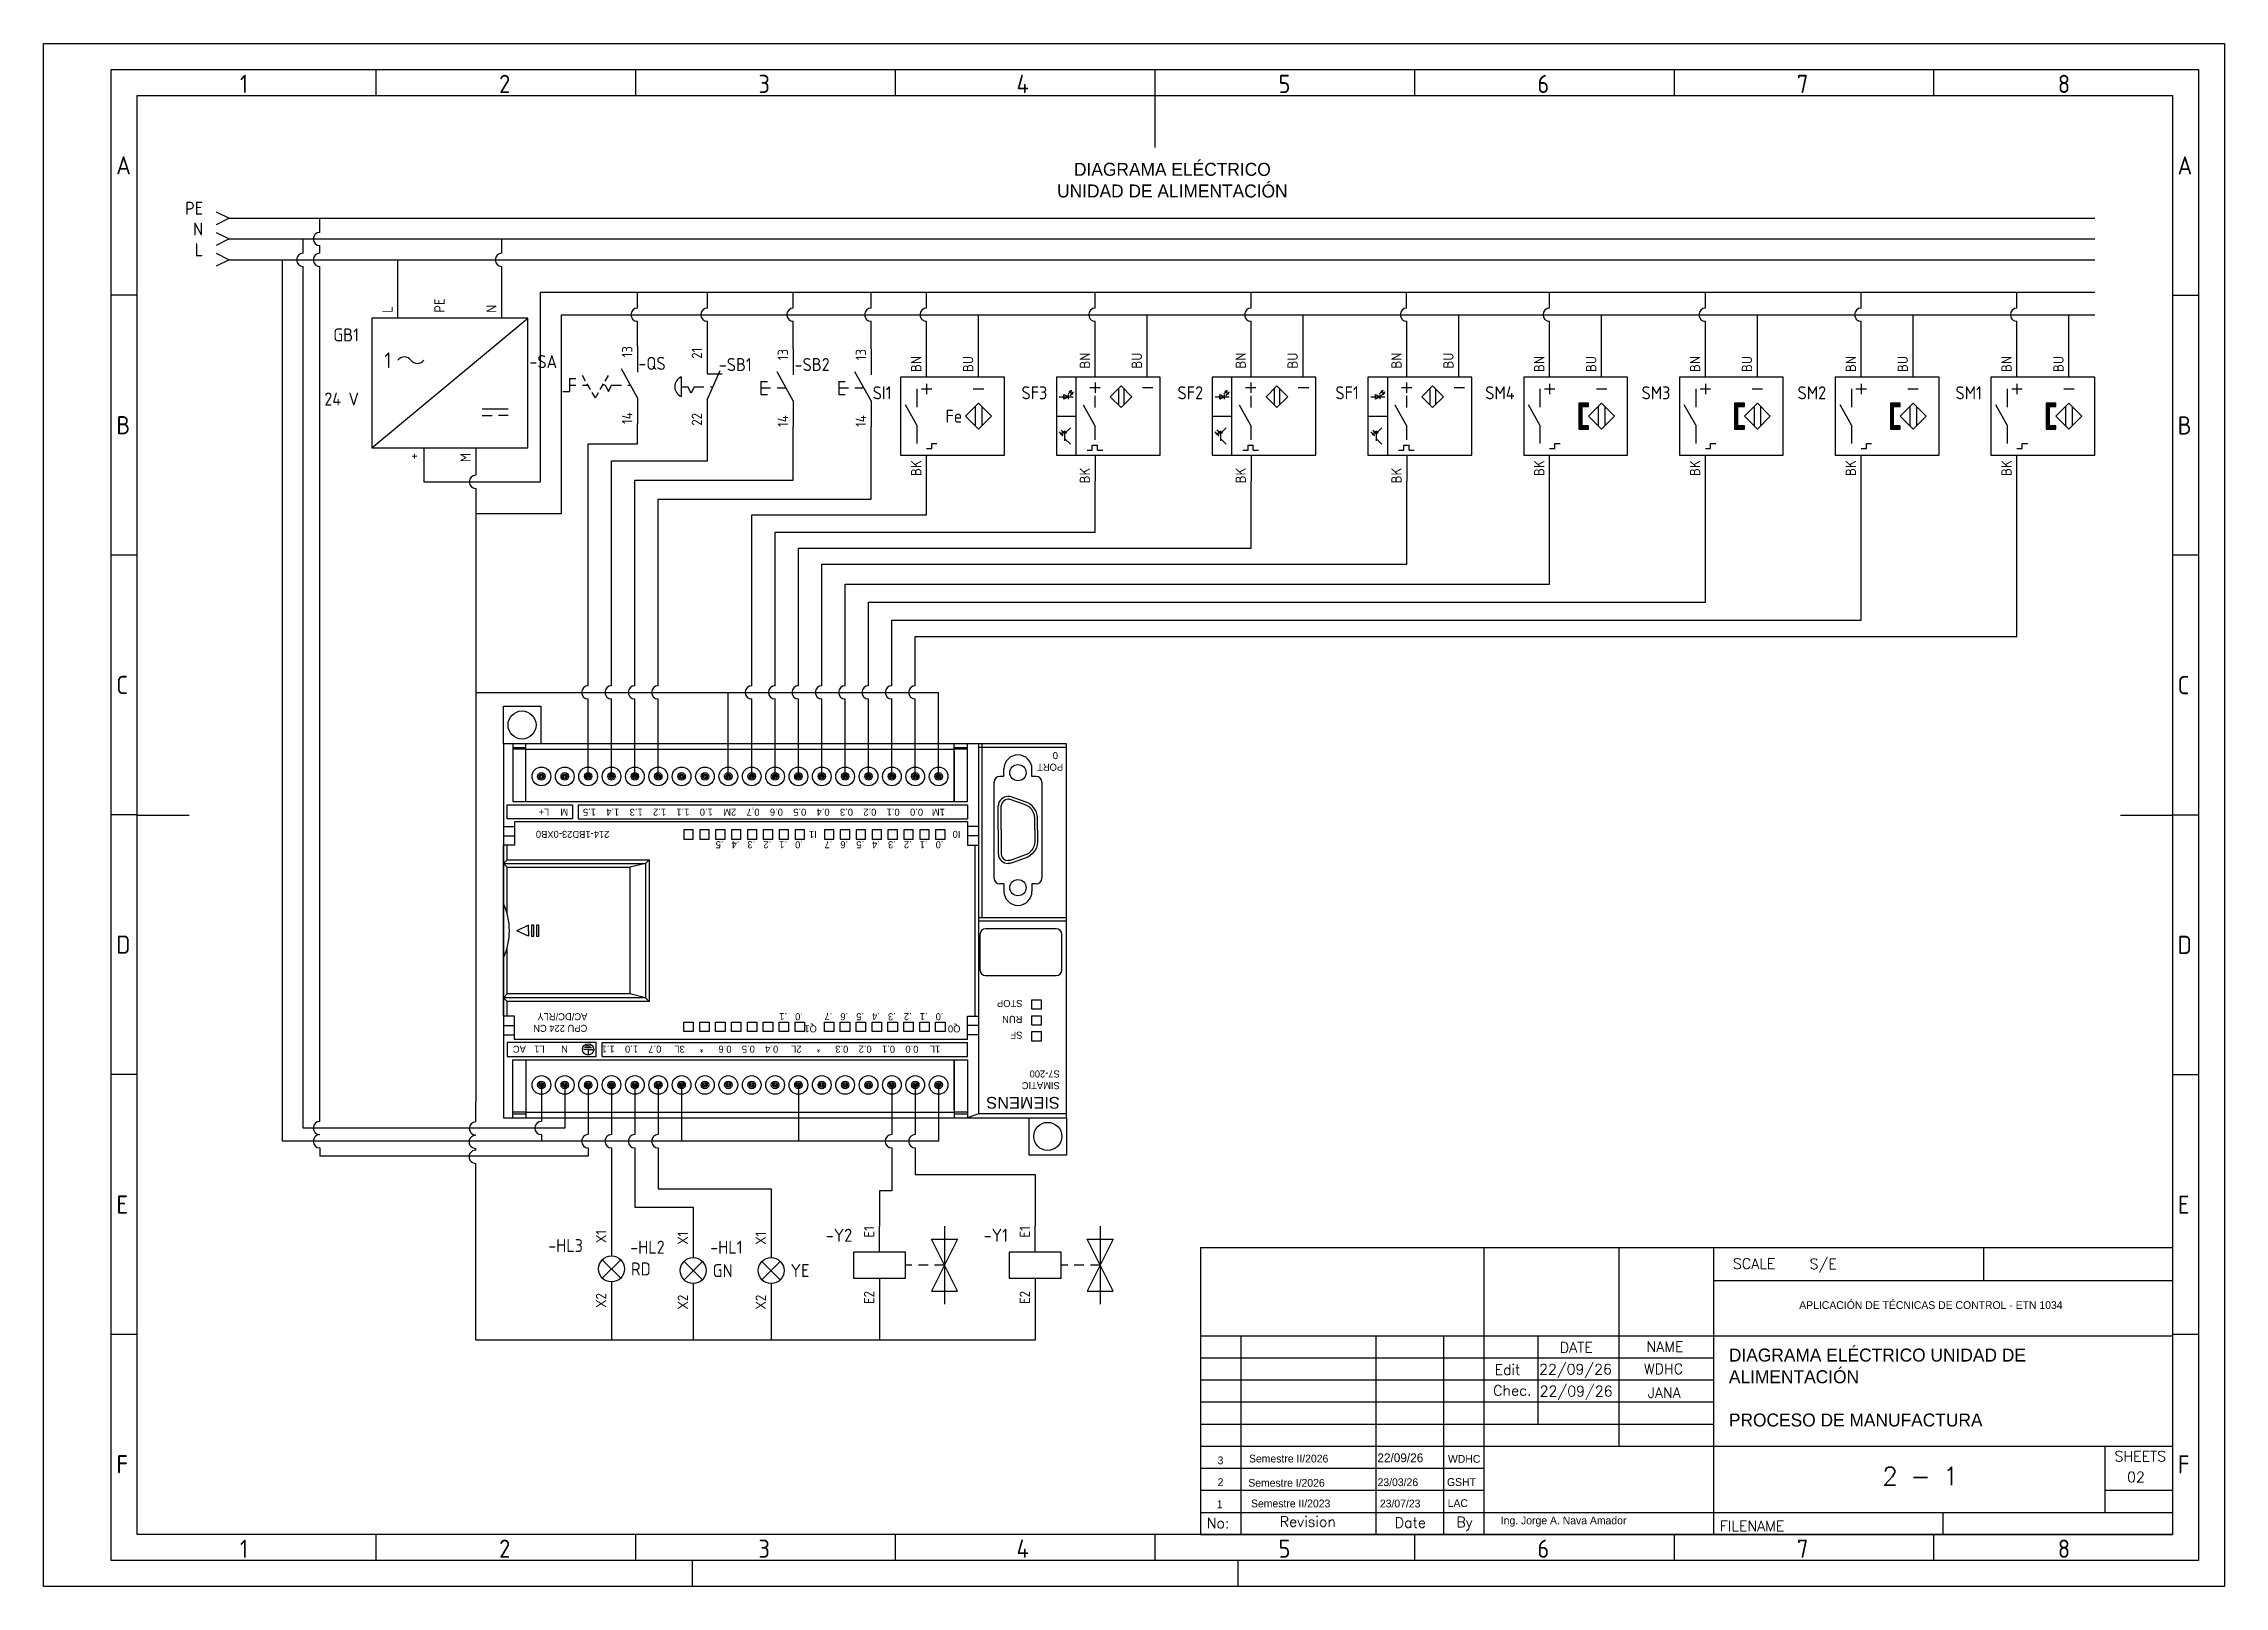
# Model space of a CAD drawing. Extents: x 0 to 420, y 0 to 297.
import ezdxf
from ezdxf.enums import TextEntityAlignment as Align

# ---------------------------------------------------------------- set-up
doc = ezdxf.new("R2010")
doc.units = 0
doc.header["$LTSCALE"] = 10
doc.linetypes.add('DASHED', pattern=[19.05, 12.7, -6.35])
for name, color, linetype in [('025', 1, 'Continuous'), ('035', 5, 'Continuous'), ('07', 7, 'Continuous'), ('DESC', 7, 'Continuous'), ('LAYER_1', 160, 'Continuous'), ('MISC', 4, 'Continuous'), ('RED_2.5mm^2', 1, 'Continuous'), ('SYMS', 7, 'Continuous'), ('TAGS', 4, 'Continuous'), ('TERMS', 3, 'Continuous')]:
    doc.layers.add(name, color=color, linetype=linetype)
doc.styles.add('ISO Proportional', font='isocp.shx')
doc.styles.add('WD', font='romans.shx')
doc.styles.add('WD_IEC', font='ISOCP2.shx', dxfattribs={"width": 0.9, "height": 4})

msp = doc.modelspace()

# ---------------------------------------------------------------- texts
at = {"attachment_point": 1}
for s, width, heights, insert, char_height in [('\\pxqc;DIAGRAMA ELÉCTRICO \\PUNIDAD DE ALIMENTACIÓN', 104.9338, [6.88], (164.92, 274.05), 2.5), ('APLICACIÓN DE TÉCNICAS DE CONTROL - ETN 1034', 64.7096, [0], (338.12, 54.9), 1.5), ('DIAGRAMA ELÉCTRICO UNIDAD DE ALIMENTACIÓN\\P\\PPROCESO DE MANUFACTURA', 73.223, [0], (324.57, 45.78), 2.5), ('Semestre II/2026', 23.0957, [0], (232.15, 25.35), 1.5), ('WDHC', 13.0311, [0], (270.47, 25.29), 1.5), ('3', 13.0311, [0], (226.1, 25.01), 1.5), ('2', 13.0311, [0], (226.1, 20.81), 1.5), ('Semestre I/2026', 23.0957, [0], (232.01, 20.68), 1.5), ('23/03/26', 13.0311, [0], (256.91, 20.8), 1.5), ('GSHT', 13.0311, [0], (270.28, 20.83), 1.5), ('LAC', 13.0311, [0], (270.41, 16.78), 1.5), ('1', 13.0311, [0], (225.96, 16.55), 1.5), ('Semestre II/2023', 23.0957, [0], (232.54, 16.71), 1.5), ('23/07/23', 13.0311, [0], (257.36, 16.7), 1.5), ('Ing. Jorge A. Nava Amador', 38.5954, [0], (280.64, 13.44), 1.5)]:
    msp.add_mtext_dynamic_manual_height_columns(s, width=width, gutter_width=12.5, heights=heights, dxfattribs=dict(at, insert=insert, char_height=char_height))
at = {"color": 242, "linetype": 'DASHED', "true_color": 0xcd2027, "insert": (256.87, 25.6), "char_height": 1.7, "attachment_point": 1}
msp.add_mtext_dynamic_manual_height_columns('{\\C256;22/09/26}', width=14.607, gutter_width=12.5, heights=[0], dxfattribs=at)
at = {"layer": 'SYMS', "char_height": 1.35, "rotation": 180}
for s, width, heights, insert, attachment_point in [('PORT\\P  0', 4.6622, [0], (196.36, 157.01), 1), ('L+', 0.9, [0], (97.38, 148.36), 1), ('M', 1.8, [0], (101.01, 148.36), 1), ('1.5', 0.9, [0], (106.38, 148.36), 1), ('1.4', 0.9, [0], (110.88, 148.36), 1), ('1.3', 0.9, [0], (115.38, 148.36), 1), ('1.2', 0.9, [0], (119.88, 148.36), 1), ('1.1', 0.9, [0], (124.38, 148.36), 1), ('1.0', 0.9, [0], (128.88, 148.36), 1), ('2M', 0.9, [0], (133.38, 148.36), 1), ('0,7', 0.9, [0], (137.88, 148.36), 1), ('0.6', 0.9, [0], (142.38, 148.36), 1), ('0.5', 0.9, [0], (146.88, 148.36), 1), ('0.4', 0.9, [0], (151.38, 148.36), 1), ('0.3', 0.9, [0], (155.88, 148.36), 1), ('0.2', 0.9, [0], (160.38, 148.36), 1), ('0.1', 0.9, [0], (164.88, 148.36), 1), ('0.0', 0.9, [0], (169.38, 148.36), 1), ('1M', 0.9, [0], (173.58, 148.34), 1), ('214-1BD23-0XB0', 0.9, [0], (108.96, 144.1), 1), ('.5', 1.35, [0], (130.94, 142.1), 1), ('.4', 1.35, [0], (134, 142.1), 1), ('.3', 1.35, [0], (137.06, 142.1), 1), ('.2', 1.35, [0], (140.12, 142.1), 1), ('.1', 1.35, [0], (143.18, 142.1), 1), ('.0', 1.35, [0], (146.24, 142.1), 1), ('I1', 0.9, [0], (148.92, 144.1), 1), ('.7', 1.35, [0], (151.89, 142.1), 1), ('.6', 1.35, [0], (154.95, 142.1), 1), ('.5', 1.35, [0], (158.01, 142.1), 1), ('.4', 1.35, [0], (161.07, 142.1), 1), ('.3', 1.35, [0], (164.13, 142.1), 1), ('.2', 1.35, [0], (167.19, 142.1), 1), ('.1', 1.35, [0], (170.25, 142.1), 1), ('.0', 1.35, [0], (173.31, 142.1), 1), ('I0', 0.9, [0], (176.57, 144.1), 1), ('CPU 224 CN\\PAC/DC/RLY', 17, [5.85], (104.72, 110.37), 7), ('.1', 1.35, [0], (143.18, 110.36), 7), ('.0', 1.35, [0], (146.24, 110.36), 7), ('.7', 1.35, [0], (151.89, 110.36), 7), ('.6', 1.35, [0], (154.95, 110.36), 7), ('.5', 1.35, [0], (158.01, 110.36), 7), ('.4', 1.35, [0], (161.07, 110.36), 7), ('.3', 1.35, [0], (164.13, 110.36), 7), ('.2', 1.35, [0], (167.19, 110.36), 7), ('.1', 1.35, [0], (170.25, 110.36), 7), ('.0', 1.35, [0], (173.31, 110.36), 7), ('STOP', 1.35, [0], (188.52, 112.91), 7), ('RUN', 1.35, [0], (188.52, 109.85), 7), ('Q1', 0.9, [0], (148.92, 108.37), 7), ('Q0', 0.9, [0], (176.57, 108.37), 7), ('SF', 1.35, [0], (188.52, 106.79), 7), ('AC', 0.9, [0], (92.88, 104.11), 7), ('L1', 1.8, [0], (96.51, 104.11), 7), ('N', 0.9, [0], (100.98, 104.11), 7), ('1.1', 0.9, [0], (109.98, 104.11), 7), ('1.0', 0.9, [0], (114.48, 104.11), 7), ('0.7', 0.9, [0], (118.98, 104.11), 7), ('3L', 0.9, [0], (123.48, 104.11), 7), ('*', 0.9, [0], (127.08, 104.11), 7), ('0.6', 0.9, [0], (132.48, 104.11), 7), ('0.5', 0.9, [0], (136.98, 104.11), 7), ('0.4', 0.9, [0], (141.48, 104.11), 7), ('2L', 0.9, [0], (145.98, 104.11), 7), ('*', 0.9, [0], (149.58, 104.11), 7), ('0.3', 0.9, [0], (154.98, 104.11), 7), ('0.2', 0.9, [0], (159.48, 104.11), 7), ('0.1', 0.9, [0], (163.98, 104.11), 7), ('0.0', 0.9, [0], (168.48, 104.11), 7), ('1L', 0.9, [0], (172.68, 104.12), 7), ('{\\fArial|b0|i0|c0|p34;\\H1.66667x;SIEMENS}\\PSIMATIC\\PS7-200', 0.9, [0], (195.71, 99.34), 7)]:
    msp.add_mtext_dynamic_manual_height_columns(s, width=width, gutter_width=112.5, heights=heights, dxfattribs=dict(at, insert=insert, attachment_point=attachment_point))

# ---------------------------------------------------------------- blocks, each defined once
blk = doc.blocks.new('IEC_border_a3')
at = {"layer": '035'}
for p, q in [((64, 292), (64, 287)), ((114, 292), (114, 287)), ((164, 292), (164, 287)), ((214, 292), (214, 287)), ((264, 292), (264, 287)), ((314, 292), (314, 287)), ((364, 292), (364, 287)), ((17.97, 248.58), (12.98, 248.58)), ((414.97, 248.54), (409.98, 248.54)), ((17.98, 198.54), (13, 198.54)), ((414.98, 198.5), (410, 198.5)), ((17.98, 148.54), (13, 148.54)), ((414.98, 148.5), (410, 148.5)), ((17.98, 98.54), (13, 98.54)), ((414.98, 98.5), (410, 98.5)), ((18, 48.5), (13.02, 48.5)), ((415, 48.46), (410.02, 48.46)), ((64, 10), (64, 5)), ((114, 10), (114, 5)), ((164, 10), (164, 5)), ((214, 10), (214, 5)), ((264, 10), (264, 5)), ((314, 10), (314, 5)), ((364, 10), (364, 5)), ((125, 0), (125, 5)), ((230, 5), (230, 0))]:
    blk.add_line(p, q, dxfattribs=at)
for points in [[(0, 297), (420, 297), (420, 0), (0, 0)], [(18, 287), (410, 287), (410, 10), (18, 10)]]:
    blk.add_lwpolyline(points, close=True, dxfattribs=at)
at = {"layer": '07'}
for p, q in [((214, 287), (214, 277)), ((18, 148.5), (28, 148.5)), ((400, 148.5), (410, 148.5))]:
    blk.add_line(p, q, dxfattribs=at)
blk.add_lwpolyline([(13, 292), (415, 292), (415, 5), (13, 5)], close=True, dxfattribs=at)
at = {"layer": '035', "style": 'ISO Proportional'}
for s, p in [('1', (37.81, 287.5)), ('2', (87.73, 287.5)), ('3', (137.68, 287.5)), ('4', (187.38, 287.5)), ('5', (237.84, 287.5)), ('6', (287.69, 287.5)), ('7', (337.67, 287.5)), ('8', (387.92, 287.5)), ('A', (13.98, 271.83)), ('A', (410.98, 271.79)), ('B', (14, 221.79)), ('B', (411, 221.75)), ('C', (14, 171.79)), ('C', (411, 171.75)), ('D', (14, 121.79)), ('D', (411, 121.75)), ('E', (14.02, 71.75)), ('E', (411.02, 71.72)), ('F', (14.02, 21.75)), ('F', (411.02, 21.72)), ('1', (37.81, 5.5)), ('2', (87.73, 5.5)), ('3', (137.68, 5.5)), ('4', (187.38, 5.5)), ('5', (237.84, 5.5)), ('6', (287.69, 5.5)), ('7', (337.67, 5.5)), ('8', (387.92, 5.5))]:
    blk.add_text(s, height=3.5, dxfattribs=at).set_placement(p)
blk = doc.blocks.new('IEC_tblock_a3')
at = {"layer": '035'}
for p, q in [((-106.6, 55.25), (-106.6, 17)), ((-36.4, 55.25), (-36.4, 48.88)), ((-88.4, 48.88), (0, 48.88)), ((-179.4, 38.25), (-179.4, 0)), ((-153.4, 38.25), (-153.4, 0)), ((-140.4, 38.25), (-140.4, 0)), ((-122.2, 38.25), (-122.2, 21.25)), ((-187.2, 34), (-88.4, 34)), ((-187.2, 29.75), (-88.4, 29.75)), ((-187.2, 25.5), (-88.4, 25.5)), ((-187.2, 21.25), (-88.4, 21.25)), ((-187.2, 17), (-132.6, 17)), ((-187.2, 12.75), (-132.6, 12.75)), ((-187.2, 8.5), (-132.6, 8.5)), ((-13, 8.5), (0, 8.5)), ((-187.2, 4.25), (0, 4.25)), ((-44.2, 4.25), (-44.2, 0))]:
    blk.add_line(p, q, dxfattribs=at)
at = {"layer": '07'}
for p, q in [((-187.2, 55.25), (-187.2, 0)), ((-187.2, 55.25), (0, 55.25)), ((-132.6, 55.25), (-132.6, 0)), ((-88.4, 55.25), (-88.4, 0)), ((0, 55.25), (0, 0)), ((-187.2, 38.25), (0, 38.25)), ((-132.6, 17), (0, 17)), ((-13, 17), (-13, 4.25)), ((-187.2, 0), (0, 0))]:
    blk.add_line(p, q, dxfattribs=at)
at = {"style": 'WD'}
for tag, p in [('SCALE', (-69.88, 51.07)), ('SH', (-8.74, 10.06)), ('FILENAME', (-68.15, 0.8))]:
    blk.add_attdef(tag, p, '', height=2, dxfattribs=at)
for tag, height, p in [('PROJDESC', 5, (-45.9, 29.2)), ('EDDATE', 2, (-114.97, 30.8)), ('EDBY', 2, (-98.02, 30.86)), ('CKDATE', 2, (-114.85, 26.58)), ('CKBY', 2, (-97.88, 26.3)), ('DWGDESC', 5, (-44.85, 19.72)), ('DWGNO', 3.5, (-48.54, 9.46))]:
    blk.add_attdef(tag, text='', height=height, dxfattribs=at).set_placement(p, align=Align.CENTER)
at = {"style": 'WD', "flags": 1}
blk.add_attdef('WD_TB', (-120.95, 11.91), '', height=2, dxfattribs=at)
at = {"layer": '025', "style": 'WD'}
for s, p in [('SCALE', (-80.57, 51.13)), ('NAME', (-97.74, 35.14)), ('No:', (-183.81, 1.19)), ('Revision', (-166.53, 1.47)), ('Date', (-146.79, 1.28)), ('By', (-136.33, 1.37))]:
    blk.add_text(s, height=2, dxfattribs=at).set_placement(p, align=Align.CENTER)
for s, p in [('DATE', (-118, 35)), ('Edit', (-130.55, 30.72)), ('Chec.', (-130.82, 26.72)), ('SHEETS', (-11.17, 14.05)), ('FILENAME', (-87.18, 0.61))]:
    blk.add_text(s, height=2, dxfattribs=at).set_placement(p)
blk = doc.blocks.new('HA1X3Y')
blk.add_lwpolyline([(-2.5, 1.25), (0, 0), (-2.5, -1.25)])
at = {"style": 'WD_IEC'}
blk.add_attdef('DESC1', text='', height=2.5, dxfattribs=at).set_placement((-5, 0.675), align=Align.RIGHT)
at = {"style": 'WD_IEC', "flags": 1}
blk.add_attdef('X1TERM01', (0, 0), '', height=0.32, dxfattribs=at)
at = {"style": 'WD_IEC'}
blk.add_attdef('DESC2', text='', height=2.5, dxfattribs=at).set_placement((-5, -0.675), align=Align.TOP_RIGHT)
blk = doc.blocks.new('VPW1_1PH')
for p, q in [((-5, -25), (25, 0)), ((16.25, -17.5), (21.25, -17.5)), ((16.25, -18.75), (18.125, -18.75)), ((21.25, -18.75), (19.375, -18.75))]:
    blk.add_line(p, q)
blk.add_lwpolyline([(-5, 0), (-5, -25), (25, -25), (25, 0)], close=True)
for centre, start, end in [((1.25, -9.0625), 36.869898, 143.130102), ((3.75, -7.1875), 216.869898, 323.130102)]:
    blk.add_arc(centre, 1.5625, start, end)
at = {"style": 'WD_IEC'}
blk.add_text('1', height=3, dxfattribs=at).set_placement((-1.25, -8.125), align=Align.MIDDLE_RIGHT)
for tag, p in [('TERM01', (-1, 1)), ('TERM02', (9, 1)), ('TERM03', (19, 1))]:
    blk.add_attdef(tag, p, '', height=2, rotation=90, dxfattribs=at)
for tag, p in [('INST', (-7.5, 2.5)), ('LOC', (-7.5, -1)), ('TAG1', (-7.5, -4.5)), ('RATING1', (-7.5, -9)), ('XREF', (-7.5, -13)), ('DESC1', (-7.5, -16.85)), ('DESC2', (-7.5, -20.35)), ('DESC3', (-7.5, -23.85))]:
    blk.add_attdef(tag, text='', height=2.5, dxfattribs=at).set_placement(p, align=Align.RIGHT)
at = {"style": 'WD_IEC', "flags": 1}
for tag, p, height in [('X2TERM01', (0, 0), 0.32), ('X2TERM02', (10, 0), 0.32), ('X2TERM03', (20, 0), 0.32), ('MFG', (27.75, -1), 1.5), ('CAT', (27.75, -3.5), 1.5), ('ASSYCODE', (26, -21.5), 1), ('X8TERM04', (5, -25), 0.32), ('X8TERM05', (15, -25), 0.32), ('FAMILY', (26, -23), 1), ('CATDESC', (26, -24.5), 1)]:
    blk.add_attdef(tag, p, '', height=height, dxfattribs=at)
at = {"style": 'WD_IEC'}
for tag, p in [('TERM04', (4, -26)), ('TERM05', (14, -26))]:
    blk.add_attdef(tag, text='', height=2, rotation=90, dxfattribs=at).set_placement(p, align=Align.RIGHT)
blk = doc.blocks.new('WDDOT')
for radius in [0.72, 0.449, 0.223]:
    blk.add_circle((0, 0), radius)
blk = doc.blocks.new('VPB11')
for p, q in [((0, 7.5), (0, 2.5)), ((-6.25, 1.25), (-6.25, -1.25)), ((-6.25, 1.25), (-5, 1.25)), ((-6.25, 0), (-4.375, 0)), ((0, -2.5), (-3.125, 3.125)), ((-3.125, 0), (-1.389, 0)), ((-6.25, -1.25), (-5, -1.25)), ((0, -2.5), (0, -7.5))]:
    blk.add_line(p, q)
at = {"style": 'WD_IEC'}
for tag, p in [('INST', (-8, 10.25)), ('LOC', (-8, 6.75)), ('TAG1', (-8, 3.25)), ('DESC1', (-8, -10.35)), ('DESC2', (-8, -13.85)), ('DESC3', (-8, -17.35))]:
    blk.add_attdef(tag, text='', height=2.5, dxfattribs=at).set_placement(p, align=Align.RIGHT)
blk.add_attdef('TERM01', text='', height=2, rotation=90, dxfattribs=at).set_placement((-1, 7.5), align=Align.RIGHT)
at = {"style": 'WD_IEC', "flags": 1}
for tag, p, height in [('X2TERM01', (0, 7.5), 0.32), ('CONTACT', (0.5, 4.5), 1), ('COMMON', (1.75, 3.25), 1), ('X1LINK', (0, 0), 0.32), ('ASSYCODE', (1, -4), 1), ('X8TERM02', (0, -7.5), 0.32), ('FAMILY', (1, -5.5), 1), ('CATDESC', (1, -7), 1)]:
    blk.add_attdef(tag, p, '', height=height, dxfattribs=at)
at = {"style": 'WD_IEC', "flags": 9}
for tag, p in [('MFG', (-8.5, -0.25)), ('CAT', (-8.5, -2.75))]:
    blk.add_attdef(tag, text='', height=1.5, dxfattribs=at).set_placement(p, align=Align.RIGHT)
at = {"style": 'WD_IEC'}
blk.add_attdef('TERM02', (-1, -7.5), '', height=2, rotation=90, dxfattribs=at)
at = {"lineweight": 15, "style": 'WD_IEC'}
blk.add_attdef('XREF', text='', height=2.5, dxfattribs=at).set_placement((-8, -6.35), align=Align.RIGHT)
blk = doc.blocks.new('VPX11IN3')
for p, q in [((-1.875, 5.25), (-1.875, 1.75)), ((-1, 5.25), (1, 5.25)), ((0, 6.25), (0, 4.25)), ((9, 5.25), (11, 5.25)), ((-1.875, -1.75), (-4.0625, 2.1875)), ((9.375, 1.875), (9.375, -1.875)), ((10.625, 1.875), (10.625, -1.875)), ((-1.875, -1.75), (-1.875, -5.25)), ((0, -6.25), (1, -6.25)), ((1, -6.25), (1, -5.25)), ((1, -5.25), (2, -5.25))]:
    blk.add_line(p, q)
for points in [[(-5, -7.5), (15, -7.5), (15, 7.5), (-5, 7.5)], [(10, 2.5), (12.5, 0), (10, -2.5), (7.5, 0)]]:
    blk.add_lwpolyline(points, close=True)
at = {"style": 'WD_IEC'}
blk.add_text('Fe', height=2.5, dxfattribs=at).set_placement((6.875, 0), align=Align.MIDDLE_RIGHT)
for tag, p in [('INST', (-6.75, 10.25)), ('LOC', (-6.75, 6.75)), ('TAG1', (-6.75, 3.25)), ('DESC1', (-6.75, -5.2)), ('DESC2', (-6.75, -8.7)), ('DESC3', (-6.75, -12.2)), ('WDTAGALT', (-6.25, -15.125))]:
    blk.add_attdef(tag, text='', height=2.5, dxfattribs=at).set_placement(p, align=Align.RIGHT)
for tag, p in [('TERM02', (-1, 8.5)), ('TERM03', (9, 8.5))]:
    blk.add_attdef(tag, p, '', height=2, rotation=90, dxfattribs=at)
at = {"style": 'WD_IEC', "flags": 1}
for tag, p, height in [('X2TERM02', (0, 7.5), 0.32), ('X2TERM03', (10, 7.5), 0.32), ('MFG', (17.75, 6.5), 1.5), ('CAT', (17.75, 4), 1.5), ('ASSYCODE', (16, -4), 1), ('X8TERM01', (0, -7.5), 0.32), ('FAMILY', (16, -5.5), 1), ('CATDESC', (16, -7), 1)]:
    blk.add_attdef(tag, p, '', height=height, dxfattribs=at)
at = {"lineweight": 15, "style": 'WD_IEC'}
blk.add_attdef('XREF', text='', height=2.5, dxfattribs=at).set_placement((-6.75, -1.35), align=Align.RIGHT)
at = {"style": 'WD_IEC'}
blk.add_attdef('TERM01', text='', height=2, rotation=90, dxfattribs=at).set_placement((-1, -8.5), align=Align.RIGHT)
blk = doc.blocks.new('VPE11B24')
for p, q in [((0, 7.5), (0, 12.5)), ((10, 7.5), (10, 12.5)), ((2.5, 7.5), (-7.5, 7.5)), ((-7.5, 7.5), (-7.5, -7.5)), ((-4.92, 4.61), (-5.25, 4.27)), ((-4.58, 4.94), (-5.03, 4.72)), ((-5.03, 4.72), (-4.81, 4.5)), ((-4.58, 4.27), (-4.92, 3.94)), ((-4.81, 4.5), (-4.58, 4.94)), ((-4.25, 4.61), (-4.69, 4.38)), ((-4.69, 4.38), (-4.47, 4.16)), ((-4.47, 4.16), (-4.25, 4.61)), ((-3.75, 7.5), (-3.75, -7.5)), ((-1.06, 5.49), (0.94, 5.49)), ((-0.06, 6.49), (-0.06, 4.49)), ((12.5, 7.5), (2.5, 7.5)), ((4.45, 5.31), (4.45, 2.18)), ((5.49, 5.31), (5.49, 2.18)), ((9.09, 5.49), (11.09, 5.49)), ((12.5, -7.5), (12.5, 7.5)), ((-6.94, 3.72), (-4.24, 3.72)), ((-6.04, 4.17), (-5.14, 3.72)), ((-6.04, 3.26), (-6.04, 4.17)), ((-5.14, 3.72), (-6.04, 3.26)), ((-5.14, 3.26), (-5.14, 4.17)), ((-0.07, -1.81), (-2.26, 2.13)), ((-0.07, 3.92), (-0.07, 1.69)), ((-7.5, 0), (-3.75, 0)), ((-6.57, -3.37), (-6.91, -3.03)), ((-6.46, -3.26), (-6.69, -3.48)), ((-6.69, -3.48), (-6.24, -3.7)), ((-6.24, -3.03), (-6.57, -2.7)), ((-6.24, -3.7), (-6.46, -3.26)), ((-6.13, -2.92), (-6.35, -3.14)), ((-6.35, -3.14), (-5.9, -3.37)), ((-5.9, -3.37), (-6.13, -2.92)), ((-5.91, -3.36), (-4.81, -2.27)), ((-5.91, -2.8), (-5.91, -4.77)), ((-5.68, -2.92), (-5.91, -3.36)), ((-5.91, -3.36), (-5.46, -3.14)), ((-0.07, -1.81), (-0.07, -4.53)), ((-7.5, -7.5), (12.5, -7.5)), ((-5.91, -4.29), (-4.81, -5.38)), ((-1.58, -6.56), (-0.58, -6.56)), ((-0.58, -6.56), (-0.58, -5.56)), ((-0.58, -5.56), (0.42, -5.56)), ((0, -7.5), (0, -12.5)), ((0.42, -6.56), (0.42, -5.56)), ((0.42, -6.56), (1.42, -6.56))]:
    blk.add_line(p, q)
blk.add_lwpolyline([(4.97, 5.83), (7.06, 3.74), (4.97, 1.65), (2.88, 3.74)], close=True)
for points in [[(-5.03, 4.72), (-4.81, 4.5), (-4.58, 4.94)], [(-4.69, 4.38), (-4.47, 4.16), (-4.25, 4.61)], [(-6.46, -3.26), (-6.69, -3.48), (-6.24, -3.7)], [(-6.13, -2.92), (-6.35, -3.14), (-5.9, -3.37)], [(-5.46, -3.14), (-5.68, -2.92), (-5.91, -3.36)]]:
    blk.add_solid(points)
at = {"style": 'WD_IEC'}
for tag, p in [('INST', (-9.25, 12)), ('LOC', (-9.25, 8)), ('TAG1', (-9.25, 3.25)), ('XREF', (-9.25, -1.35)), ('DESC1', (-9.25, -5.2)), ('DESC2', (-9.25, -9.2)), ('DESC3', (-9.25, -13.2))]:
    blk.add_attdef(tag, text='', height=2.5, dxfattribs=at).set_placement(p, align=Align.RIGHT)
at = {"style": 'WD_IEC', "flags": 1}
for tag, p, height in [('X2TERM01', (0, 12.5), 0.32), ('X2TERM02', (10, 12.5), 0.32), ('MFG', (13.32, 6.13), 1.5), ('CAT', (13.32, 3.63), 1.5), ('X4LINK', (-7.5, 0), 0.32), ('X1LINK', (12.5, 0), 0.32), ('ASSYCODE', (13.5, -4.57), 1), ('FAMILY', (13.5, -6.07), 1), ('CATDESC', (13.5, -7.57), 1), ('X8TERM03', (0, -12.5), 0.32)]:
    blk.add_attdef(tag, p, '', height=height, dxfattribs=at)
at = {"style": 'WD_IEC'}
for tag, p in [('TERM01', (-1, 12.23)), ('TERM02', (9, 12.23))]:
    blk.add_attdef(tag, text='', height=2, rotation=90, dxfattribs=at).set_placement(p, align=Align.RIGHT)
blk.add_attdef('TERM03', (-1, -12.96), '', height=2, rotation=90, dxfattribs=at)
blk = doc.blocks.new('VPX11M3')
for p, q in [((-1.875, 5.25), (-1.875, 1.75)), ((-1, 5.25), (1, 5.25)), ((0, 6.25), (0, 4.25)), ((9, 5.25), (11, 5.25)), ((-1.875, -1.75), (-4.0625, 2.1875)), ((9.375, 1.875), (9.375, -1.875)), ((10.625, 1.875), (10.625, -1.875)), ((-1.875, -1.75), (-1.875, -5.25)), ((0, -6.25), (1, -6.25)), ((1, -6.25), (1, -5.25)), ((1, -5.25), (2, -5.25))]:
    blk.add_line(p, q)
for points in [[(-5, -7.5), (15, -7.5), (15, 7.5), (-5, 7.5)], [(6.25, 1.875), (7.5, 1.875), (7.5, 2.5), (5.625, 2.5), (5.625, -2.5), (7.5, -2.5), (7.5, -1.875), (6.25, -1.875)], [(10, 2.5), (12.5, 0), (10, -2.5), (7.5, 0)]]:
    blk.add_lwpolyline(points, close=True)
for points in [[(5.625, 2.5), (5.625, 1.875), (7.5, 2.5), (7.5, 1.875)], [(5.625, 1.875), (5.625, -1.875), (6.25, 1.875), (6.25, -1.875)], [(5.625, -1.875), (5.625, -2.5), (7.5, -1.875), (7.5, -2.5)]]:
    blk.add_solid(points)
at = {"style": 'WD_IEC'}
for tag, p in [('INST', (-6.75, 10.25)), ('LOC', (-6.75, 6.75)), ('TAG1', (-6.75, 3.25)), ('DESC1', (-6.75, -5.2)), ('DESC2', (-6.75, -8.7)), ('DESC3', (-6.75, -12.2))]:
    blk.add_attdef(tag, text='', height=2.5, dxfattribs=at).set_placement(p, align=Align.RIGHT)
for tag, p in [('TERM02', (-1, 8.5)), ('TERM03', (9, 8.5))]:
    blk.add_attdef(tag, p, '', height=2, rotation=90, dxfattribs=at)
at = {"style": 'WD_IEC', "flags": 1}
for tag, p, height in [('X2TERM02', (0, 7.5), 0.32), ('X2TERM03', (10, 7.5), 0.32), ('MFG', (17.75, 6.5), 1.5), ('CAT', (17.75, 4), 1.5), ('ASSYCODE', (16, -4), 1), ('X8TERM01', (0, -7.5), 0.32), ('FAMILY', (16, -5.5), 1), ('CATDESC', (16, -7), 1)]:
    blk.add_attdef(tag, p, '', height=height, dxfattribs=at)
at = {"lineweight": 15, "style": 'WD_IEC'}
for tag, p in [('XREF', (-6.75, -1.35)), ('WDTAGALT', (-6.75, -15.125))]:
    blk.add_attdef(tag, text='', height=2.5, dxfattribs=at).set_placement(p, align=Align.RIGHT)
at = {"style": 'WD_IEC'}
blk.add_attdef('TERM01', text='', height=2, rotation=90, dxfattribs=at).set_placement((-1, -8.5), align=Align.RIGHT)
blk = doc.blocks.new('VLT1R')
for p, q in [((0, 7.5), (0, 2.5)), ((-1.77, -1.77), (1.77, 1.77)), ((1.77, -1.77), (-1.77, 1.77)), ((0, -2.5), (0, -7.5))]:
    blk.add_line(p, q)
blk.add_circle((0, 0), 2.5)
at = {"style": 'WD_IEC'}
for tag, p in [('INST', (-5.5, 10.25)), ('LOC', (-5.5, 6.75)), ('TAG1', (-5.5, 3.25)), ('DESC1', (-5.5, -6.35)), ('DESC2', (-5.5, -9.85)), ('DESC3', (-5.5, -13.35))]:
    blk.add_attdef(tag, text='', height=2.5, dxfattribs=at).set_placement(p, align=Align.RIGHT)
blk.add_attdef('TERM01', text='', height=2, rotation=90, dxfattribs=at).set_placement((-1, 7.5), align=Align.RIGHT)
at = {"style": 'WD_IEC', "flags": 1}
for tag, p, height in [('X2TERM01', (0, 7.5), 0.32), ('X4LINK', (-3, 0), 0.32), ('X1LINK', (3, 0), 0.32), ('ASSYCODE', (1, -4), 1), ('X8TERM02', (0, -7.5), 0.32), ('FAMILY', (1, -5.5), 1), ('CATDESC', (1, -7), 1)]:
    blk.add_attdef(tag, p, '', height=height, dxfattribs=at)
at = {"style": 'WD_IEC', "flags": 9}
for tag, p in [('MFG', (-6, -0.25)), ('CAT', (-6, -2.75))]:
    blk.add_attdef(tag, text='', height=1.5, dxfattribs=at).set_placement(p, align=Align.RIGHT)
at = {"style": 'WD_IEC'}
blk.add_attdef('TERM02', (-1, -7.5), '', height=2, rotation=90, dxfattribs=at)
at = {"lineweight": 13, "style": 'WD_IEC'}
blk.add_attdef('COLOR', text='', height=2.5, dxfattribs=at).set_placement((3.75, 0), align=Align.MIDDLE_LEFT)
at = {"lineweight": 15, "style": 'WD_IEC'}
blk.add_attdef('XREF', text='', height=2.5, dxfattribs=at).set_placement((-5.5, -18), align=Align.RIGHT)
blk = doc.blocks.new('VLT1G')
for p, q in [((0, 7.5), (0, 2.5)), ((-1.77, -1.77), (1.77, 1.77)), ((1.77, -1.77), (-1.77, 1.77)), ((0, -2.5), (0, -7.5))]:
    blk.add_line(p, q)
blk.add_circle((0, 0), 2.5)
at = {"style": 'WD_IEC'}
for tag, p in [('INST', (-5.5, 10.25)), ('LOC', (-5.5, 6.75)), ('TAG1', (-5.5, 3.25)), ('DESC1', (-5.5, -6.35)), ('DESC2', (-5.5, -9.85)), ('DESC3', (-5.5, -13.35))]:
    blk.add_attdef(tag, text='', height=2.5, dxfattribs=at).set_placement(p, align=Align.RIGHT)
blk.add_attdef('TERM01', text='', height=2, rotation=90, dxfattribs=at).set_placement((-1, 7.5), align=Align.RIGHT)
at = {"style": 'WD_IEC', "flags": 1}
for tag, p, height in [('X2TERM01', (0, 7.5), 0.32), ('X4LINK', (-3, 0), 0.32), ('X1LINK', (3, 0), 0.32), ('ASSYCODE', (1, -4), 1), ('X8TERM02', (0, -7.5), 0.32), ('FAMILY', (1, -5.5), 1), ('CATDESC', (1, -7), 1)]:
    blk.add_attdef(tag, p, '', height=height, dxfattribs=at)
at = {"style": 'WD_IEC', "flags": 9}
for tag, p in [('MFG', (-6, -0.25)), ('CAT', (-6, -2.75))]:
    blk.add_attdef(tag, text='', height=1.5, dxfattribs=at).set_placement(p, align=Align.RIGHT)
at = {"style": 'WD_IEC'}
blk.add_attdef('TERM02', (-1, -7.5), '', height=2, rotation=90, dxfattribs=at)
at = {"lineweight": 13, "style": 'WD_IEC'}
blk.add_attdef('COLOR', text='', height=2.5, dxfattribs=at).set_placement((3.75, 0), align=Align.MIDDLE_LEFT)
at = {"lineweight": 15, "style": 'WD_IEC'}
for tag, p in [('XREF', (-5.5, -18)), ('WDTAGALT', (-5.5, -21))]:
    blk.add_attdef(tag, text='', height=2.5, dxfattribs=at).set_placement(p, align=Align.RIGHT)
blk = doc.blocks.new('VLT1Y')
for p, q in [((0, 7.5), (0, 2.5)), ((-1.77, -1.77), (1.77, 1.77)), ((1.77, -1.77), (-1.77, 1.77)), ((0, -2.5), (0, -7.5))]:
    blk.add_line(p, q)
blk.add_circle((0, 0), 2.5)
at = {"style": 'WD_IEC'}
for tag, p in [('INST', (-5.5, 10.25)), ('LOC', (-5.5, 6.75)), ('TAG1', (-5.5, 3.25)), ('DESC1', (-5.5, -6.35)), ('DESC2', (-5.5, -9.85)), ('DESC3', (-5.5, -13.35))]:
    blk.add_attdef(tag, text='', height=2.5, dxfattribs=at).set_placement(p, align=Align.RIGHT)
blk.add_attdef('TERM01', text='', height=2, rotation=90, dxfattribs=at).set_placement((-1, 7.5), align=Align.RIGHT)
at = {"style": 'WD_IEC', "flags": 1}
for tag, p, height in [('X2TERM01', (0, 7.5), 0.32), ('X4LINK', (-3, 0), 0.32), ('X1LINK', (3, 0), 0.32), ('ASSYCODE', (1, -4), 1), ('X8TERM02', (0, -7.5), 0.32), ('FAMILY', (1, -5.5), 1), ('CATDESC', (1, -7), 1)]:
    blk.add_attdef(tag, p, '', height=height, dxfattribs=at)
at = {"style": 'WD_IEC', "flags": 9}
for tag, p in [('MFG', (-6, -0.25)), ('CAT', (-6, -2.75))]:
    blk.add_attdef(tag, text='', height=1.5, dxfattribs=at).set_placement(p, align=Align.RIGHT)
at = {"style": 'WD_IEC'}
blk.add_attdef('TERM02', (-1, -7.5), '', height=2, rotation=90, dxfattribs=at)
at = {"lineweight": 13, "style": 'WD_IEC'}
blk.add_attdef('COLOR', text='', height=2.5, dxfattribs=at).set_placement((3.75, 0), align=Align.MIDDLE_LEFT)
at = {"lineweight": 15, "style": 'WD_IEC'}
for tag, p in [('XREF', (-5.5, -18)), ('WDTAGALT', (-5.5, -21.5))]:
    blk.add_attdef(tag, text='', height=2.5, dxfattribs=at).set_placement(p, align=Align.RIGHT)
blk = doc.blocks.new('VSV1')
for p, q in [((0, 2.5), (0, 7.5)), ((12.5, 0), (10, 5)), ((10, 5), (15, 5)), ((12.5, 7.5), (12.5, -7.5)), ((15, 5), (12.5, 0)), ((6.25, 0), (5, 0)), ((9.38, 0), (7.5, 0)), ((12.5, 0), (10, -5)), ((12.5, 0), (10.62, 0)), ((15, -5), (12.5, 0)), ((0, -2.5), (0, -7.5)), ((10, -5), (15, -5))]:
    blk.add_line(p, q)
blk.add_lwpolyline([(-5, 2.5), (-5, -2.5), (5, -2.5), (5, 2.5)], close=True)
at = {"style": 'WD_IEC'}
for tag, p in [('INST', (-5.25, 11.5)), ('LOC', (-5.25, 8)), ('TAG1', (-5.25, 4.5)), ('DESC2', (-5.25, -10.35)), ('DESC1', (-5.25, -6.85)), ('DESC3', (-5.25, -13.85))]:
    blk.add_attdef(tag, text='', height=2.5, dxfattribs=at).set_placement(p, align=Align.RIGHT)
blk.add_attdef('TERM01', text='', height=2, rotation=90, dxfattribs=at).set_placement((-1, 7.5), align=Align.RIGHT)
at = {"style": 'WD_IEC', "flags": 1}
for tag, p, height in [('X2TERM01', (0, 7.5), 0.32), ('X4LINK', (-5, 0), 0.32), ('X1LINK', (12.5, 0), 0.32), ('ASSYCODE', (1, -4), 1), ('X8TERM02', (0, -7.5), 0.32), ('FAMILY', (1, -5.5), 1), ('CATDESC', (1, -7), 1)]:
    blk.add_attdef(tag, p, '', height=height, dxfattribs=at)
at = {"style": 'WD_IEC', "flags": 9}
for tag, p in [('MFG', (-6, 1)), ('CAT', (-6, -1.5))]:
    blk.add_attdef(tag, text='', height=1.5, dxfattribs=at).set_placement(p, align=Align.RIGHT)
at = {"style": 'WD_IEC'}
blk.add_attdef('TERM02', (-1, -7.5), '', height=2, rotation=90, dxfattribs=at)
at = {"lineweight": 9, "style": 'WD_IEC'}
for tag, p in [('NO', (-5.5, -16.5)), ('NC', (-5.5, -20))]:
    blk.add_attdef(tag, text='', height=2.5, dxfattribs=at).set_placement(p, align=Align.TOP_RIGHT)
for tag, p in [('XREFNO', (-4, -16.5)), ('XREFNC', (-4, -20)), ('WDTAGALT', (-3.88, -23.13))]:
    blk.add_attdef(tag, text='', height=2.5, dxfattribs=at).set_placement(p, align=Align.TOP_LEFT)
blk = doc.blocks.new('VSS112')
for p, q in [((0, 7.5), (0, 2.5)), ((-13.12, 1.25), (-11.88, 1.25)), ((-13.12, 1.25), (-13.12, -1.25)), ((-13.12, 0), (-11.88, 0)), ((-10, 0.75), (-10.62, 1.83)), ((-10.62, 0), (-9.57, 0)), ((-9.06, -0.88), (-9.69, 0.21)), ((-7.19, -0.88), (-6.56, 0.21)), ((-6.25, 0), (-6.68, 0)), ((-6.25, 0.75), (-5.62, 1.83)), ((-6.25, 0), (-5.62, -1.25)), ((-5.62, -1.25), (-5, 0)), ((-5, 0), (-3.12, 0)), ((0, -2.5), (-3.12, 3.12)), ((-1.88, 0), (-1.39, 0)), ((-14.38, -1.25), (-13.12, -1.25)), ((-8.12, -2.5), (-8.75, -1.42)), ((-8.12, -2.5), (-7.5, -1.42)), ((0, -2.5), (0, -7.5))]:
    blk.add_line(p, q)
at = {"style": 'WD_IEC'}
for tag, p in [('INST', (-15.5, 9.25)), ('LOC', (-15.5, 6.25)), ('TAG1', (-15.5, 3.25)), ('DESC1', (-15.5, -9.35)), ('DESC2', (-15.5, -12.35)), ('DESC3', (-15.5, -15.35))]:
    blk.add_attdef(tag, text='', height=2.5, dxfattribs=at).set_placement(p, align=Align.RIGHT)
at = {"style": 'WD_IEC', "flags": 8}
for tag, p in [('POS1', (-10.62, 3.5)), ('POS2', (-5.62, 3.5))]:
    blk.add_attdef(tag, text='', height=2, rotation=90, dxfattribs=at).set_placement(p, align=Align.MIDDLE_LEFT)
at = {"style": 'WD_IEC'}
blk.add_attdef('TERM01', text='', height=2, rotation=90, dxfattribs=at).set_placement((-1, 7.5), align=Align.RIGHT)
at = {"style": 'WD_IEC', "flags": 1}
for tag, p, height in [('X2TERM01', (0, 7.5), 0.32), ('CONTACT', (0.5, 4.5), 1), ('COMMON', (1.75, 3.25), 1), ('X1LINK', (0, 0), 0.32), ('X8TERM02', (0, -7.5), 0.32), ('ASSYCODE', (1, -9), 1), ('FAMILY', (1, -10.5), 1), ('CATDESC', (1, -12), 1)]:
    blk.add_attdef(tag, p, '', height=height, dxfattribs=at)
at = {"style": 'WD_IEC', "flags": 9}
for tag, p in [('MFG', (-16, -0.25)), ('CAT', (-16, -2.75))]:
    blk.add_attdef(tag, text='', height=1.5, dxfattribs=at).set_placement(p, align=Align.RIGHT)
at = {"style": 'WD_IEC'}
blk.add_attdef('TERM02', (-1, -7.5), '', height=2, rotation=90, dxfattribs=at)
at = {"lineweight": 15, "style": 'WD_IEC'}
blk.add_attdef('XREF', text='', height=2.5, dxfattribs=at).set_placement((-15.5, -6.35), align=Align.RIGHT)
blk.add_attdef('STATE', (1.25, -6.35), '', height=2.5, dxfattribs=at)
blk = doc.blocks.new('VPB12ML')
for p, q in [((0, 7.5), (0, 2.5)), ((-5, 1.875), (-5, -1.875)), ((-5, 0), (-3.75, 0)), ((-3.125, -1.25), (-3.75, 0)), ((-2.5, 0), (-3.125, -1.25)), ((-2.5, 0), (-0.625, 0)), ((0, -2.5), (2.5, 3.125)), ((0, 2.5), (2.8678, 2.5)), ((0.625, 0), (1.11111, 0)), ((0, -2.5), (0, -7.5))]:
    blk.add_line(p, q)
blk.add_arc((-4.21875, 0), 2.03125, 112.6198649, 247.3801351)
at = {"style": 'WD_IEC'}
for tag, p in [('INST', (-8, 10.25)), ('LOC', (-8, 6.75)), ('TAG1', (-8, 3.25)), ('DESC1', (-8, -10.35)), ('DESC2', (-8, -13.85)), ('DESC3', (-8, -17.35))]:
    blk.add_attdef(tag, text='', height=2.5, dxfattribs=at).set_placement(p, align=Align.RIGHT)
blk.add_attdef('TERM01', text='', height=2, rotation=90, dxfattribs=at).set_placement((-1, 7.5), align=Align.RIGHT)
at = {"style": 'WD_IEC', "flags": 1}
for tag, p, height in [('X2TERM01', (0, 7.5), 0.32), ('CONTACT', (0.5, 4.5), 1), ('COMMON', (1.75, 3.25), 1), ('X1LINK', (1.5, 0), 0.32), ('ASSYCODE', (1, -4), 1), ('X8TERM02', (0, -7.5), 0.32), ('FAMILY', (1, -5.5), 1), ('CATDESC', (1, -7), 1)]:
    blk.add_attdef(tag, p, '', height=height, dxfattribs=at)
at = {"style": 'WD_IEC', "flags": 9}
for tag, p in [('MFG', (-8.5, -0.25)), ('CAT', (-8.5, -2.75))]:
    blk.add_attdef(tag, text='', height=1.5, dxfattribs=at).set_placement(p, align=Align.RIGHT)
at = {"style": 'WD_IEC'}
blk.add_attdef('TERM02', (-1, -7.5), '', height=2, rotation=90, dxfattribs=at)
at = {"lineweight": 15, "style": 'WD_IEC'}
blk.add_attdef('XREF', text='', height=2.5, dxfattribs=at).set_placement((-8, -6.35), align=Align.RIGHT)

# ---------------------------------------------------------------- linework, layer by layer
at = {"layer": 'LAYER_1', "color": 140}
msp.add_line((35.72, 259.39), (395.05, 259.39), dxfattribs=at)
at = {"layer": 'RED_2.5mm^2', "color": 60, "true_color": 0xc0f600}
for p, q in [((35.72, 263.39), (395.05, 263.39)), ((53.21, 260.66), (53.21, 263.39)), ((53.21, 256.66), (53.21, 258.12)), ((53.21, 89.5), (53.21, 254.12)), ((104.87, 96.61), (104.87, 86.96)), ((53.21, 84.42), (53.21, 82.85)), ((104.87, 84.42), (104.87, 82.85)), ((104.87, 82.85), (53.21, 82.85))]:
    msp.add_line(p, q, dxfattribs=at)
at = {"layer": 'RED_2.5mm^2', "color": 140}
for p, q in [((50, 256.66), (50, 259.39)), ((50, 88.23), (50, 254.12)), ((100.37, 96.53), (100.37, 88.23)), ((100.37, 88.23), (50, 88.23))]:
    msp.add_line(p, q, dxfattribs=at)
at = {"layer": 'RED_2.5mm^2'}
for p, q in [((88.24, 256.66), (88.24, 259.39)), ((68.24, 244.18), (68.24, 255.39)), ((88.24, 244.18), (88.24, 254.12)), ((95.71, 212.63), (95.71, 249.16)), ((95.71, 249.16), (395.05, 249.16)), ((114.39, 246.09), (114.39, 249.16)), ((127.83, 246.09), (127.83, 249.16)), ((144.39, 246.09), (144.39, 249.16)), ((159.39, 246.09), (159.39, 249.16)), ((170.05, 246.09), (170.05, 249.16)), ((202.55, 246.09), (202.55, 249.16)), ((232.55, 246.09), (232.55, 249.16)), ((262.48, 246.09), (262.48, 249.16)), ((290.05, 246.09), (290.05, 249.16)), ((320.05, 246.09), (320.05, 249.16)), ((350.05, 246.09), (350.05, 249.16)), ((380.05, 246.09), (380.05, 249.16)), ((99.72, 214.27), (99.72, 244.82)), ((99.72, 244.82), (395.05, 244.82)), ((180.05, 232.78), (180.05, 244.82)), ((212.55, 237.78), (212.55, 244.82)), ((242.55, 237.78), (242.55, 244.82)), ((272.55, 237.78), (272.55, 244.82)), ((300.05, 232.78), (300.05, 244.82)), ((330.05, 232.78), (330.05, 244.82)), ((360.05, 232.78), (360.05, 244.82)), ((390.05, 232.78), (390.05, 244.82)), ((114.39, 238.78), (114.39, 243.55)), ((127.83, 238.45), (127.83, 243.55)), ((144.39, 238.22), (144.39, 243.55)), ((159.39, 238.22), (159.39, 243.55)), ((170.05, 232.78), (170.05, 243.55)), ((202.55, 237.78), (202.55, 243.55)), ((232.55, 237.78), (232.55, 243.55)), ((262.55, 237.78), (262.55, 243.55)), ((290.05, 232.78), (290.05, 243.55)), ((320.05, 232.78), (320.05, 243.55)), ((350.05, 232.78), (350.05, 243.55)), ((380.05, 232.78), (380.05, 243.55)), ((114.39, 219.96), (114.39, 223.78)), ((127.83, 216.66), (127.83, 223.45)), ((144.39, 212.95), (144.39, 223.22)), ((159.39, 209.31), (159.39, 223.22)), ((73.24, 219.18), (73.24, 212.63)), ((83.24, 219.18), (83.24, 213.9)), ((104.87, 191.38), (104.87, 219.96)), ((104.87, 219.96), (109.5, 219.96)), ((109.5, 219.96), (114.39, 219.96)), ((99.72, 206.55), (99.72, 214.27)), ((109.37, 191.38), (109.37, 216.66)), ((109.37, 216.66), (114, 216.66)), ((114, 216.66), (127.83, 216.66)), ((170.05, 206.29), (170.05, 217.78)), ((290.05, 192.96), (290.05, 217.78)), ((320.05, 189.46), (320.05, 217.78)), ((350.05, 186.04), (350.05, 217.78)), ((380.05, 182.85), (380.05, 217.78)), ((73.24, 212.63), (95.71, 212.63)), ((83.24, 211.36), (83.24, 172.11)), ((113.87, 191.38), (113.87, 212.95)), ((113.87, 212.95), (118.5, 212.95)), ((118.5, 212.95), (144.39, 212.95)), ((202.55, 202.93), (202.55, 212.78)), ((232.55, 199.86), (232.55, 212.78)), ((262.55, 196.81), (262.55, 212.78)), ((83.24, 206.55), (99.72, 206.55)), ((118.37, 191.38), (118.37, 209.31)), ((118.37, 209.31), (123, 209.31)), ((123, 209.31), (159.39, 209.31)), ((136.37, 173.38), (136.37, 206.29)), ((136.37, 206.29), (170.05, 206.29)), ((140.87, 173.38), (140.87, 202.93)), ((140.87, 202.93), (202.55, 202.93)), ((145.37, 173.38), (145.37, 199.86)), ((145.37, 199.86), (232.55, 199.86)), ((149.87, 173.38), (149.87, 196.81)), ((149.87, 196.81), (262.55, 196.81)), ((104.87, 173.38), (104.87, 191.38)), ((109.37, 173.38), (109.37, 191.38)), ((113.87, 173.38), (113.87, 191.38)), ((118.37, 173.38), (118.37, 191.38)), ((154.37, 173.38), (154.37, 192.96)), ((154.37, 192.96), (290.05, 192.96)), ((158.87, 173.38), (158.87, 189.46)), ((158.87, 189.46), (320.05, 189.46)), ((163.37, 173.38), (163.37, 186.04)), ((163.37, 186.04), (350.05, 186.04)), ((167.87, 173.38), (167.87, 182.85)), ((167.87, 182.85), (380.05, 182.85)), ((83.24, 172.11), (143.05, 172.11)), ((83.24, 172.11), (83.24, 93.29)), ((104.87, 155.93), (104.87, 170.84)), ((109.37, 155.93), (109.37, 170.84)), ((113.87, 155.93), (113.87, 170.84)), ((118.37, 155.93), (118.37, 170.84)), ((131.87, 155.93), (131.87, 172.11)), ((136.37, 155.93), (136.37, 170.84)), ((140.87, 155.93), (140.87, 170.84)), ((143.05, 172.11), (172.37, 172.11)), ((145.37, 155.93), (145.37, 170.84)), ((149.87, 155.93), (149.87, 170.84)), ((154.37, 155.93), (154.37, 170.84)), ((158.87, 155.93), (158.87, 170.84)), ((163.37, 155.93), (163.37, 170.84)), ((167.87, 155.93), (167.87, 170.84)), ((172.37, 155.93), (172.37, 172.11)), ((83.24, 89.43), (83.24, 93.29)), ((109.37, 96.53), (109.37, 86.96)), ((113.87, 96.53), (113.87, 86.96)), ((118.37, 96.53), (118.37, 86.96)), ((163.34, 96.53), (163.34, 86.96)), ((167.87, 96.53), (167.87, 86.96)), ((83.24, 83.98), (83.24, 84.32)), ((109.37, 84.42), (109.37, 68.61)), ((113.87, 84.42), (113.87, 72.98)), ((118.37, 84.42), (118.37, 76.52)), ((163.34, 84.42), (163.34, 76.12)), ((167.87, 84.42), (167.87, 79.27)), ((83.24, 47.39), (83.24, 81.44)), ((118.37, 76.52), (140.11, 76.52)), ((140.11, 76.52), (140.11, 68.29)), ((160.98, 76.14), (160.98, 69.35)), ((163.34, 76.12), (160.98, 76.12)), ((167.87, 79.27), (190.98, 79.27)), ((190.98, 79.27), (190.98, 69.35)), ((113.87, 72.98), (125.11, 72.98)), ((125.11, 72.98), (125.11, 68.29)), ((109.37, 53.61), (109.37, 47.39)), ((125.11, 53.29), (125.11, 47.39)), ((140.11, 53.29), (140.11, 47.39)), ((160.98, 54.35), (160.98, 47.39)), ((190.98, 54.35), (190.98, 47.39)), ((101.53, 47.39), (83.24, 47.39)), ((190.98, 47.39), (101.53, 47.39))]:
    msp.add_line(p, q, dxfattribs=at)
at = {"layer": 'RED_2.5mm^2', "color": 42}
for p, q in [((35.72, 255.39), (395.05, 255.39)), ((45.99, 85.69), (45.99, 255.39)), ((95.87, 96.53), (95.87, 89.5)), ((172.37, 96.53), (172.37, 85.69)), ((172.37, 85.69), (45.99, 85.69)), ((95.87, 86.96), (95.87, 85.69))]:
    msp.add_line(p, q, dxfattribs=at)
at = {"layer": 'RED_2.5mm^2', "color": 32}
for p, q in [((122.87, 96.53), (122.87, 85.69)), ((145.37, 96.53), (145.37, 85.69))]:
    msp.add_line(p, q, dxfattribs=at)
at = {"layer": 'RED_2.5mm^2', "color": 60, "true_color": 0xc0f600}
for centre in [(53.21, 259.39), (53.21, 255.39), (53.21, 88.23), (53.21, 85.69), (104.87, 85.69)]:
    msp.add_arc(centre, 1.27, 90, 270, dxfattribs=at)
at = {"layer": 'RED_2.5mm^2', "color": 140}
msp.add_arc((50, 255.39), 1.27, 90, 270, dxfattribs=at)
at = {"layer": 'RED_2.5mm^2'}
for centre, start, end in [((88.24, 255.39), 90, 270), ((114.39, 244.82), 90, 270), ((127.83, 244.82), 90, 270), ((144.39, 244.82), 90, 270), ((159.39, 244.82), 90, 270), ((170.05, 244.82), 90, 270), ((202.55, 244.82), 90, 270), ((232.55, 244.82), 90, 270), ((262.55, 244.82), 90, 270), ((290.05, 244.82), 90, 270), ((320.05, 244.82), 90, 270), ((350.05, 244.82), 90, 270), ((380.05, 244.82), 90, 270), ((83.24, 212.63), 90, 270), ((104.87, 172.11), 90, 270), ((109.37, 172.11), 90, 270), ((113.87, 172.11), 90, 270), ((118.37, 172.11), 90, 270), ((136.37, 172.11), 90, 270), ((140.87, 172.11), 90, 270), ((145.37, 172.11), 90, 270), ((149.87, 172.11), 90, 270), ((154.37, 172.11), 90, 270), ((158.87, 172.11), 90, 270), ((163.37, 172.11), 90, 270), ((167.87, 172.11), 90, 270), ((83.23, 88.16), 90, 270), ((83.21, 85.59), 88.6034, 271.3966), ((109.37, 85.69), 90, 270), ((113.87, 85.69), 90, 270), ((118.37, 85.69), 90, 270), ((163.34, 85.69), 90, 270), ((167.87, 85.69), 90, 270), ((83.21, 82.71), 88.6199, 271.3801)]:
    msp.add_arc(centre, 1.27, start, end, dxfattribs=at)
at = {"layer": 'RED_2.5mm^2', "color": 42}
msp.add_arc((95.87, 88.23), 1.27, 90, 270, dxfattribs=at)
at = {"layer": 'SYMS'}
for p, q in [((88.54, 162.23), (88.54, 169.43)), ((88.54, 169.43), (95.74, 169.43)), ((95.74, 169.43), (95.74, 162.23)), ((196.99, 162.23), (88.54, 162.23)), ((88.54, 162.23), (88.54, 90.23)), ((95.74, 162.23), (88.54, 162.23)), ((90.34, 162.23), (90.34, 151.07)), ((90.34, 161.51), (92.86, 161.51)), ((92.86, 161.15), (90.34, 161.15)), ((92.86, 151.07), (92.86, 162.23)), ((92.86, 161.15), (175.39, 161.15)), ((175.39, 151.07), (175.39, 162.23)), ((175.39, 161.51), (177.91, 161.51)), ((177.91, 161.15), (175.39, 161.15)), ((175.39, 160.79), (175.39, 151.07)), ((177.91, 151.07), (177.91, 162.23)), ((196.99, 162.23), (180.07, 162.23)), ((180.07, 162.23), (180.07, 128.75)), ((196.99, 161.52), (180.07, 161.52)), ((180.72, 162.23), (180.72, 128.75)), ((196.99, 90.23), (196.99, 162.23)), ((184.95, 155.93), (184.14, 155.93)), ((184.95, 155.93), (184.95, 157.37)), ((190.35, 155.93), (190.35, 157.37)), ((191.16, 155.93), (190.35, 155.93)), ((183.06, 136.31), (183.06, 154.85)), ((192.24, 154.85), (192.24, 136.31)), ((89.26, 150.44), (101.86, 150.44)), ((89.26, 147.74), (89.26, 150.44)), ((101.86, 147.74), (89.26, 147.74)), ((90.34, 151.07), (177.91, 151.07)), ((177.91, 147.2), (90.7, 147.2)), ((90.7, 147.2), (90.7, 142.7)), ((92.86, 151.07), (175.39, 151.07)), ((101.86, 150.44), (101.86, 147.74)), ((102.94, 150.44), (102.94, 147.74)), ((102.94, 150.44), (177.91, 150.44)), ((102.94, 147.74), (177.91, 147.74)), ((177.91, 150.44), (177.91, 147.74)), ((177.91, 147.2), (177.91, 142.7)), ((183.87, 145.63), (183.87, 150.32)), ((184.41, 145.63), (184.41, 150.32)), ((88.54, 146.3), (90.7, 146.3)), ((88.54, 144.5), (90.7, 144.5)), ((180.07, 146.3), (177.91, 146.3)), ((180.07, 144.5), (177.91, 144.5)), ((183.87, 145.63), (183.87, 140.93)), ((184.41, 145.63), (184.41, 140.93)), ((90.7, 142.7), (88.54, 142.7)), ((88.54, 109.76), (88.54, 142.7)), ((89.26, 139.87), (88.54, 139.15)), ((88.54, 139.15), (115.9, 139.15)), ((89.26, 138.43), (88.54, 139.15)), ((89.26, 139.87), (89.26, 142.7)), ((89.26, 139.87), (116.62, 139.87)), ((115.9, 139.15), (112.93, 138.43)), ((115.9, 139.15), (116.62, 139.87)), ((115.9, 139.15), (115.9, 113.32)), ((116.62, 139.87), (116.62, 112.6)), ((177.91, 142.7), (180.07, 142.7)), ((179.35, 142.7), (179.35, 109.76)), ((89.26, 138.43), (112.93, 138.43)), ((89.26, 129.52), (89.26, 138.43)), ((112.93, 138.43), (112.93, 114.04)), ((184.95, 135.23), (184.14, 135.23)), ((184.95, 135.23), (184.95, 133.79)), ((191.16, 135.23), (190.35, 135.23)), ((190.35, 135.23), (190.35, 133.79)), ((93.4, 127.31), (91.15, 126.23)), ((93.4, 125.15), (91.15, 126.23)), ((93.4, 126.23), (93.4, 127.31)), ((93.4, 126.23), (93.4, 125.15)), ((94.39, 127.31), (93.94, 127.31)), ((93.94, 127.31), (93.94, 126.23)), ((93.94, 126.23), (93.94, 125.15)), ((94.39, 125.15), (94.39, 127.31)), ((95.38, 127.31), (94.93, 127.31)), ((94.93, 127.31), (94.93, 126.23)), ((94.93, 126.23), (94.93, 125.15)), ((95.38, 125.15), (95.38, 127.31)), ((180.07, 128.75), (196.99, 128.75)), ((180.07, 128.75), (180.07, 90.95)), ((196.99, 128.04), (180.07, 128.04)), ((195.01, 126.6), (181.42, 126.6)), ((89.26, 114.04), (89.26, 122.94)), ((93.94, 125.15), (94.39, 125.15)), ((94.93, 125.15), (95.38, 125.15)), ((180.34, 125.52), (180.34, 118.68)), ((196.09, 118.68), (196.09, 125.52)), ((181.42, 117.6), (195.01, 117.6)), ((89.26, 114.04), (88.54, 113.32)), ((112.93, 114.04), (89.26, 114.04)), ((115.9, 113.32), (112.93, 114.04)), ((115.9, 113.32), (88.54, 113.32)), ((89.26, 112.6), (88.54, 113.32)), ((90.7, 109.76), (88.54, 109.76)), ((116.62, 112.6), (89.26, 112.6)), ((89.26, 109.76), (89.26, 112.6)), ((90.7, 105.26), (90.7, 109.76)), ((115.9, 113.32), (116.62, 112.6)), ((177.91, 105.26), (177.91, 109.76)), ((177.91, 109.76), (180.07, 109.76)), ((88.54, 107.96), (90.7, 107.96)), ((88.54, 106.16), (90.7, 106.16)), ((177.91, 105.26), (90.7, 105.26)), ((180.07, 107.96), (177.91, 107.96)), ((180.07, 106.16), (177.91, 106.16)), ((106.4, 104.72), (89.26, 104.72)), ((89.26, 104.72), (89.26, 102.02)), ((89.26, 102.02), (106.4, 102.02)), ((90.34, 90.23), (90.34, 101.39)), ((90.34, 101.39), (177.91, 101.39)), ((92.86, 101.39), (92.86, 90.23)), ((92.86, 101.39), (175.39, 101.39)), ((104.87, 103.37), (103.97, 103.37)), ((104.87, 103.73), (104.2, 103.73)), ((104.87, 104.09), (104.42, 104.09)), ((104.87, 104.09), (105.32, 104.09)), ((104.87, 103.73), (105.55, 103.73)), ((104.87, 103.37), (104.87, 102.38)), ((104.87, 103.37), (105.77, 103.37)), ((106.4, 102.02), (106.4, 104.72)), ((107.57, 102.02), (107.57, 104.72)), ((107.57, 104.72), (177.91, 104.72)), ((107.57, 102.02), (177.91, 102.02)), ((175.39, 101.39), (175.39, 90.23)), ((175.39, 91.67), (175.39, 101.39)), ((177.91, 102.02), (177.91, 104.72)), ((177.91, 101.39), (177.91, 90.23)), ((88.54, 90.23), (196.99, 90.23)), ((92.86, 91.31), (90.34, 91.31)), ((90.34, 90.95), (92.86, 90.95)), ((92.86, 91.31), (175.39, 91.31)), ((177.91, 91.31), (175.39, 91.31)), ((175.39, 90.95), (177.91, 90.95)), ((180.07, 90.95), (177.91, 90.23)), ((196.99, 90.95), (180.07, 90.95)), ((189.79, 83.03), (189.79, 90.23)), ((189.79, 90.23), (196.99, 90.23)), ((196.99, 90.23), (196.99, 83.03)), ((196.99, 83.03), (189.79, 83.03))]:
    msp.add_line(p, q, dxfattribs=at)
for points in [[(191.43, 145.63), (191.43, 147.95, 0.319237), (189.05, 151.03), (186.33, 152, 0.086054), (185.97, 152.06), (185.73, 152.06)], [(190.89, 145.63), (190.89, 147.94, 0.319455), (188.88, 150.51), (186.15, 151.49, 0.086054), (185.97, 151.52), (185.73, 151.52)], [(191.43, 145.63), (191.43, 143.3, -0.319237), (189.05, 140.22), (186.33, 139.25, -0.086054), (185.97, 139.19), (185.73, 139.19)], [(190.89, 145.63), (190.89, 143.31, -0.319455), (188.88, 140.74), (186.15, 139.76, -0.086054), (185.97, 139.73), (185.73, 139.73)]]:
    msp.add_lwpolyline(points, format="xyb", dxfattribs=at)
for points in [[(123.31, 145.67), (123.31, 143.87), (125.11, 143.87), (125.11, 145.67)], [(126.37, 145.67), (126.37, 143.87), (128.17, 143.87), (128.17, 145.67)], [(129.43, 145.67), (129.43, 143.87), (131.23, 143.87), (131.23, 145.67)], [(132.49, 145.67), (132.49, 143.87), (134.29, 143.87), (134.29, 145.67)], [(135.55, 145.67), (135.55, 143.87), (137.35, 143.87), (137.35, 145.67)], [(138.61, 145.67), (138.61, 143.87), (140.41, 143.87), (140.41, 145.67)], [(141.67, 145.67), (141.67, 143.87), (143.47, 143.87), (143.47, 145.67)], [(144.73, 145.67), (144.73, 143.87), (146.53, 143.87), (146.53, 145.67)], [(150.38, 145.67), (150.38, 143.87), (152.18, 143.87), (152.18, 145.67)], [(153.44, 145.67), (153.44, 143.87), (155.24, 143.87), (155.24, 145.67)], [(156.5, 145.67), (156.5, 143.87), (158.3, 143.87), (158.3, 145.67)], [(159.56, 145.67), (159.56, 143.87), (161.36, 143.87), (161.36, 145.67)], [(162.62, 145.67), (162.62, 143.87), (164.42, 143.87), (164.42, 145.67)], [(165.68, 145.67), (165.68, 143.87), (167.48, 143.87), (167.48, 145.67)], [(168.74, 145.67), (168.74, 143.87), (170.54, 143.87), (170.54, 145.67)], [(171.8, 145.67), (171.8, 143.87), (173.6, 143.87), (173.6, 145.67)], [(192.12, 111.11), (190.32, 111.11), (190.32, 112.91), (192.12, 112.91)], [(192.12, 108.05), (190.32, 108.05), (190.32, 109.85), (192.12, 109.85)], [(123.31, 106.79), (123.31, 108.59), (125.11, 108.59), (125.11, 106.79)], [(126.37, 106.79), (126.37, 108.59), (128.17, 108.59), (128.17, 106.79)], [(129.43, 106.79), (129.43, 108.59), (131.23, 108.59), (131.23, 106.79)], [(132.49, 106.79), (132.49, 108.59), (134.29, 108.59), (134.29, 106.79)], [(135.55, 106.79), (135.55, 108.59), (137.35, 108.59), (137.35, 106.79)], [(138.61, 106.79), (138.61, 108.59), (140.41, 108.59), (140.41, 106.79)], [(141.67, 106.79), (141.67, 108.59), (143.47, 108.59), (143.47, 106.79)], [(144.73, 106.79), (144.73, 108.59), (146.53, 108.59), (146.53, 106.79)], [(150.38, 106.79), (150.38, 108.59), (152.18, 108.59), (152.18, 106.79)], [(153.44, 106.79), (153.44, 108.59), (155.24, 108.59), (155.24, 106.79)], [(156.5, 106.79), (156.5, 108.59), (158.3, 108.59), (158.3, 106.79)], [(159.56, 106.79), (159.56, 108.59), (161.36, 108.59), (161.36, 106.79)], [(162.62, 106.79), (162.62, 108.59), (164.42, 108.59), (164.42, 106.79)], [(165.68, 106.79), (165.68, 108.59), (167.48, 108.59), (167.48, 106.79)], [(168.74, 106.79), (168.74, 108.59), (170.54, 108.59), (170.54, 106.79)], [(171.8, 106.79), (171.8, 108.59), (173.6, 108.59), (173.6, 106.79)], [(192.12, 104.99), (190.32, 104.99), (190.32, 106.79), (192.12, 106.79)]]:
    msp.add_lwpolyline(points, close=True, dxfattribs=at)
for centre, radius in [((92.14, 165.83), 2.7), ((95.87, 155.93), 1.8), ((100.37, 155.93), 1.8), ((104.87, 155.93), 1.8), ((109.37, 155.93), 1.8), ((113.87, 155.93), 1.8), ((118.37, 155.93), 1.8), ((122.87, 155.93), 1.8), ((127.37, 155.93), 1.8), ((131.87, 155.93), 1.8), ((136.37, 155.93), 1.8), ((140.87, 155.93), 1.8), ((145.37, 155.93), 1.8), ((149.87, 155.93), 1.8), ((154.37, 155.93), 1.8), ((158.87, 155.93), 1.8), ((163.37, 155.93), 1.8), ((167.87, 155.93), 1.8), ((172.37, 155.93), 1.8), ((187.65, 156.65), 1.57), ((187.65, 134.51), 1.57), ((104.87, 103.37), 1.08), ((95.87, 96.53), 1.8), ((100.37, 96.53), 1.8), ((104.87, 96.53), 1.8), ((109.37, 96.53), 1.8), ((113.87, 96.53), 1.8), ((118.37, 96.53), 1.8), ((122.87, 96.53), 1.8), ((127.37, 96.53), 1.8), ((131.87, 96.53), 1.8), ((136.37, 96.53), 1.8), ((140.87, 96.53), 1.8), ((145.37, 96.53), 1.8), ((149.87, 96.53), 1.8), ((154.37, 96.53), 1.8), ((158.87, 96.53), 1.8), ((163.37, 96.53), 1.8), ((167.87, 96.53), 1.8), ((172.37, 96.53), 1.8), ((193.39, 86.63), 2.7)]:
    msp.add_circle(centre, radius, dxfattribs=at)
for centre, radius, start, end in [((187.65, 157.37), 2.7, 0, 180), ((184.14, 154.85), 1.08, 90, 180), ((191.16, 154.85), 1.08, 0, 90), ((185.74, 150.19), 1.87, 89.6438, 176.0032), ((185.74, 150.19), 1.33, 89.6438, 176.0032), ((185.74, 141.06), 1.87, 183.9968, 270.3562), ((185.74, 141.06), 1.33, 183.9968, 270.3562), ((184.14, 136.31), 1.08, 180, 270), ((191.16, 136.31), 1.08, 270, 0), ((77.48, 126.23), 12.23, 334.7333, 25.2667), ((187.65, 133.79), 2.7, 180, 0), ((181.42, 125.52), 1.08, 90, 180), ((195.01, 125.52), 1.08, 0, 90), ((181.42, 118.68), 1.08, 180, 270), ((195.01, 118.68), 1.08, 270, 0)]:
    msp.add_arc(centre, radius, start, end, dxfattribs=at)

# ---------------------------------------------------------------- block references
msp.add_blockref('IEC_border_a3', (0, 0))
ref = msp.add_blockref('IEC_tblock_a3', (410, 10))
ref.add_attrib('SCALE', 'S/E', (340.12, 61.07), dxfattribs={"height": 2, "style": 'WD'})
ref.add_attrib('EDBY', 'WDHC', dxfattribs={"height": 2, "style": 'WD'}).set_placement((311.98, 40.86), align=Align.CENTER)
ref.add_attrib('CKBY', 'JANA', dxfattribs={"height": 2, "style": 'WD'}).set_placement((312.12, 36.3), align=Align.CENTER)
ref.add_attrib('EDDATE', '22/09/26', dxfattribs={"height": 2, "style": 'WD'}).set_placement((295.03, 40.8), align=Align.CENTER)
ref.add_attrib('CKDATE', '22/09/26', dxfattribs={"height": 2, "style": 'WD'}).set_placement((295.15, 36.58), align=Align.CENTER)
ref.add_attrib('DWGNO', '2 - 1', dxfattribs={"height": 3.5, "style": 'WD'}).set_placement((361.46, 19.46), align=Align.CENTER)
ref.add_attrib('SH', '02', (401.26, 20.06), dxfattribs={"height": 2, "style": 'WD'})
ref = msp.add_blockref('HA1X3Y', (35.72, 263.39), dxfattribs=at)
ref.add_attrib('DESC1', 'PE', dxfattribs={"layer": 'DESC', "height": 2.5, "style": 'WD_IEC'}).set_placement((30.72, 264.06), align=Align.RIGHT)
ref = msp.add_blockref('HA1X3Y', (35.72, 259.39), dxfattribs=at)
ref.add_attrib('DESC1', 'N', dxfattribs={"layer": 'DESC', "height": 2.5, "style": 'WD_IEC'}).set_placement((30.72, 260.06), align=Align.RIGHT)
ref = msp.add_blockref('HA1X3Y', (35.72, 255.39), dxfattribs=at)
ref.add_attrib('DESC1', 'L', dxfattribs={"layer": 'DESC', "height": 2.5, "style": 'WD_IEC'}).set_placement((30.72, 256.06), align=Align.RIGHT)
ref = msp.add_blockref('VPW1_1PH', (68.24, 244.18), dxfattribs=at)
ref.add_attrib('TERM05', 'M', dxfattribs={"layer": 'TERMS', "height": 2, "rotation": 90, "style": 'WD_IEC'}).set_placement((82.24, 218.18), align=Align.RIGHT)
ref.add_attrib('TERM04', '+', dxfattribs={"layer": 'TERMS', "height": 2, "rotation": 90, "style": 'WD_IEC'}).set_placement((72.24, 218.18), align=Align.RIGHT)
ref.add_attrib('TERM03', 'N', (87.24, 245.18), dxfattribs={"layer": 'TERMS', "height": 2, "rotation": 90, "style": 'WD_IEC'})
ref.add_attrib('TERM02', 'PE', (77.24, 245.18), dxfattribs={"layer": 'TERMS', "height": 2, "rotation": 90, "style": 'WD_IEC'})
ref.add_attrib('TERM01', 'L', (67.24, 245.18), dxfattribs={"layer": 'TERMS', "height": 2, "rotation": 90, "style": 'WD_IEC'})
ref.add_attrib('DESC1', '24 V', dxfattribs={"layer": 'DESC', "height": 2.5, "style": 'WD_IEC'}).set_placement((60.74, 227.33), align=Align.RIGHT)
ref.add_attrib('TAG1', 'GB1', dxfattribs={"layer": 'TAGS', "height": 2.5, "style": 'WD_IEC'}).set_placement((60.74, 239.68), align=Align.RIGHT)
ref = msp.add_blockref('VSS112', (114.39, 231.28), dxfattribs=at)
ref.add_attrib('TERM02', '14', (113.39, 223.78), dxfattribs={"layer": 'TERMS', "height": 2, "rotation": 90, "style": 'WD_IEC'})
ref.add_attrib('TERM01', '13', dxfattribs={"layer": 'TERMS', "height": 2, "rotation": 90, "style": 'WD_IEC'}).set_placement((113.39, 238.78), align=Align.RIGHT)
ref.add_attrib('TAG1', '-SA', dxfattribs={"layer": 'TAGS', "height": 2.5, "style": 'WD_IEC'}).set_placement((98.89, 234.53), align=Align.RIGHT)
ref = msp.add_blockref('VPB12ML', (127.81, 230.95), dxfattribs=at)
ref.add_attrib('TERM02', '22', (126.81, 223.45), dxfattribs={"layer": 'TERMS', "height": 2, "rotation": 90, "style": 'WD_IEC'})
ref.add_attrib('TERM01', '21', dxfattribs={"layer": 'TERMS', "height": 2, "rotation": 90, "style": 'WD_IEC'}).set_placement((126.81, 238.45), align=Align.RIGHT)
ref.add_attrib('TAG1', '-QS', dxfattribs={"layer": 'TAGS', "height": 2.5, "style": 'WD_IEC'}).set_placement((119.81, 234.2), align=Align.RIGHT)
ref = msp.add_blockref('VPB11', (144.39, 230.72), dxfattribs=at)
ref.add_attrib('TERM02', '14', (143.39, 223.22), dxfattribs={"layer": 'TERMS', "height": 2, "rotation": 90, "style": 'WD_IEC'})
ref.add_attrib('TERM01', '13', dxfattribs={"layer": 'TERMS', "height": 2, "rotation": 90, "style": 'WD_IEC'}).set_placement((143.39, 238.22), align=Align.RIGHT)
ref.add_attrib('TAG1', '-SB1', dxfattribs={"layer": 'TAGS', "height": 2.5, "style": 'WD_IEC'}).set_placement((136.39, 233.97), align=Align.RIGHT)
ref = msp.add_blockref('VPB11', (159.39, 230.72), dxfattribs=at)
ref.add_attrib('TERM02', '14', (158.39, 223.22), dxfattribs={"layer": 'TERMS', "height": 2, "rotation": 90, "style": 'WD_IEC'})
ref.add_attrib('TERM01', '13', dxfattribs={"layer": 'TERMS', "height": 2, "rotation": 90, "style": 'WD_IEC'}).set_placement((158.39, 238.22), align=Align.RIGHT)
ref.add_attrib('TAG1', '-SB2', dxfattribs={"layer": 'TAGS', "height": 2.5, "style": 'WD_IEC'}).set_placement((151.39, 233.97), align=Align.RIGHT)
ref = msp.add_blockref('VPX11IN3', (170.05, 225.28), dxfattribs=at)
ref.add_attrib('TERM03', 'BU', (179.05, 233.78), dxfattribs={"layer": 'TERMS', "height": 2, "rotation": 90, "style": 'WD_IEC'})
ref.add_attrib('TERM02', 'BN', (169.05, 233.78), dxfattribs={"layer": 'TERMS', "height": 2, "rotation": 90, "style": 'WD_IEC'})
ref.add_attrib('TERM01', 'BK', dxfattribs={"layer": 'TERMS', "height": 2, "rotation": 90, "style": 'WD_IEC'}).set_placement((169.05, 216.78), align=Align.RIGHT)
ref.add_attrib('TAG1', 'SI1', dxfattribs={"layer": 'TAGS', "height": 2.5, "style": 'WD_IEC'}).set_placement((163.3, 228.53), align=Align.RIGHT)
ref = msp.add_blockref('VPE11B24', (202.55, 225.28), dxfattribs=at)
ref.add_attrib('TERM02', 'BU', dxfattribs={"layer": 'TERMS', "height": 2, "rotation": 90, "style": 'WD_IEC'}).set_placement((211.55, 237.52), align=Align.RIGHT)
ref.add_attrib('TAG1', 'SF3', dxfattribs={"layer": 'TAGS', "height": 2.5, "style": 'WD_IEC'}).set_placement((193.3, 228.53), align=Align.RIGHT)
ref.add_attrib('TERM01', 'BN', dxfattribs={"layer": 'TERMS', "height": 2, "rotation": 90, "style": 'WD_IEC'}).set_placement((201.55, 237.52), align=Align.RIGHT)
ref.add_attrib('TERM03', 'BK', (201.55, 212.33), dxfattribs={"layer": 'TERMS', "height": 2, "rotation": 90, "style": 'WD_IEC'})
ref = msp.add_blockref('VPE11B24', (232.55, 225.28), dxfattribs=at)
ref.add_attrib('TERM02', 'BU', dxfattribs={"layer": 'TERMS', "height": 2, "rotation": 90, "style": 'WD_IEC'}).set_placement((241.55, 237.52), align=Align.RIGHT)
ref.add_attrib('TAG1', 'SF2', dxfattribs={"layer": 'TAGS', "height": 2.5, "style": 'WD_IEC'}).set_placement((223.3, 228.53), align=Align.RIGHT)
ref.add_attrib('TERM01', 'BN', dxfattribs={"layer": 'TERMS', "height": 2, "rotation": 90, "style": 'WD_IEC'}).set_placement((231.55, 237.52), align=Align.RIGHT)
ref.add_attrib('TERM03', 'BK', (231.55, 212.33), dxfattribs={"layer": 'TERMS', "height": 2, "rotation": 90, "style": 'WD_IEC'})
ref = msp.add_blockref('VPE11B24', (262.55, 225.28), dxfattribs=at)
ref.add_attrib('TERM02', 'BU', dxfattribs={"layer": 'TERMS', "height": 2, "rotation": 90, "style": 'WD_IEC'}).set_placement((271.55, 237.52), align=Align.RIGHT)
ref.add_attrib('TAG1', 'SF1', dxfattribs={"layer": 'TAGS', "height": 2.5, "style": 'WD_IEC'}).set_placement((253.3, 228.53), align=Align.RIGHT)
ref.add_attrib('TERM01', 'BN', dxfattribs={"layer": 'TERMS', "height": 2, "rotation": 90, "style": 'WD_IEC'}).set_placement((261.55, 237.52), align=Align.RIGHT)
ref.add_attrib('TERM03', 'BK', (261.55, 212.33), dxfattribs={"layer": 'TERMS', "height": 2, "rotation": 90, "style": 'WD_IEC'})
ref = msp.add_blockref('VPX11M3', (290.05, 225.28), dxfattribs=at)
ref.add_attrib('TERM03', 'BU', (299.05, 233.78), dxfattribs={"layer": 'TERMS', "height": 2, "rotation": 90, "style": 'WD_IEC'})
ref.add_attrib('TERM02', 'BN', (289.05, 233.78), dxfattribs={"layer": 'TERMS', "height": 2, "rotation": 90, "style": 'WD_IEC'})
ref.add_attrib('TERM01', 'BK', dxfattribs={"layer": 'TERMS', "height": 2, "rotation": 90, "style": 'WD_IEC'}).set_placement((289.05, 216.78), align=Align.RIGHT)
ref.add_attrib('TAG1', 'SM4', dxfattribs={"layer": 'TAGS', "height": 2.5, "style": 'WD_IEC'}).set_placement((283.3, 228.53), align=Align.RIGHT)
ref = msp.add_blockref('VPX11M3', (320.05, 225.28), dxfattribs=at)
ref.add_attrib('TERM03', 'BU', (329.05, 233.78), dxfattribs={"layer": 'TERMS', "height": 2, "rotation": 90, "style": 'WD_IEC'})
ref.add_attrib('TERM02', 'BN', (319.05, 233.78), dxfattribs={"layer": 'TERMS', "height": 2, "rotation": 90, "style": 'WD_IEC'})
ref.add_attrib('TERM01', 'BK', dxfattribs={"layer": 'TERMS', "height": 2, "rotation": 90, "style": 'WD_IEC'}).set_placement((319.05, 216.78), align=Align.RIGHT)
ref.add_attrib('TAG1', 'SM3', dxfattribs={"layer": 'TAGS', "height": 2.5, "style": 'WD_IEC'}).set_placement((313.3, 228.53), align=Align.RIGHT)
ref = msp.add_blockref('VPX11M3', (350.05, 225.28), dxfattribs=at)
ref.add_attrib('TERM03', 'BU', (359.05, 233.78), dxfattribs={"layer": 'TERMS', "height": 2, "rotation": 90, "style": 'WD_IEC'})
ref.add_attrib('TERM02', 'BN', (349.05, 233.78), dxfattribs={"layer": 'TERMS', "height": 2, "rotation": 90, "style": 'WD_IEC'})
ref.add_attrib('TERM01', 'BK', dxfattribs={"layer": 'TERMS', "height": 2, "rotation": 90, "style": 'WD_IEC'}).set_placement((349.05, 216.78), align=Align.RIGHT)
ref.add_attrib('TAG1', 'SM2', dxfattribs={"layer": 'TAGS', "height": 2.5, "style": 'WD_IEC'}).set_placement((343.3, 228.53), align=Align.RIGHT)
ref = msp.add_blockref('VPX11M3', (380.05, 225.28), dxfattribs=at)
ref.add_attrib('TERM03', 'BU', (389.05, 233.78), dxfattribs={"layer": 'TERMS', "height": 2, "rotation": 90, "style": 'WD_IEC'})
ref.add_attrib('TERM02', 'BN', (379.05, 233.78), dxfattribs={"layer": 'TERMS', "height": 2, "rotation": 90, "style": 'WD_IEC'})
ref.add_attrib('TERM01', 'BK', dxfattribs={"layer": 'TERMS', "height": 2, "rotation": 90, "style": 'WD_IEC'}).set_placement((379.05, 216.78), align=Align.RIGHT)
ref.add_attrib('TAG1', 'SM1', dxfattribs={"layer": 'TAGS', "height": 2.5, "style": 'WD_IEC'}).set_placement((373.3, 228.53), align=Align.RIGHT)
at = {"layer": 'SYMS', "rotation": 180}
for p in [(95.87, 155.93), (100.37, 155.93), (104.87, 155.93), (109.37, 155.93), (113.87, 155.93), (118.37, 155.93), (122.87, 155.93), (127.37, 155.93), (131.87, 155.93), (136.37, 155.93), (140.87, 155.93), (145.37, 155.93), (149.87, 155.93), (154.37, 155.93), (158.87, 155.93), (163.37, 155.93), (167.87, 155.93), (172.37, 155.93), (95.87, 96.53), (100.37, 96.53), (104.87, 96.53), (109.37, 96.53), (113.87, 96.53), (118.37, 96.53), (122.87, 96.53), (127.37, 96.53), (131.87, 96.53), (136.37, 96.53), (140.87, 96.53), (145.37, 96.53), (149.87, 96.53), (154.37, 96.53), (158.87, 96.53), (163.34, 96.53), (167.87, 96.53), (172.37, 96.53)]:
    msp.add_blockref('WDDOT', p, dxfattribs=at)
at = {"layer": 'SYMS'}
ref = msp.add_blockref('VLT1R', (109.37, 61.11), dxfattribs=at)
ref.add_attrib('TERM02', 'X2', (108.37, 53.61), dxfattribs={"layer": 'TERMS', "height": 2, "rotation": 90, "style": 'WD_IEC'})
ref.add_attrib('TERM01', 'X1', dxfattribs={"layer": 'TERMS', "height": 2, "rotation": 90, "style": 'WD_IEC'}).set_placement((108.37, 68.61), align=Align.RIGHT)
ref.add_attrib('COLOR', 'RD', dxfattribs={"layer": 'MISC', "lineweight": 13, "height": 2.5, "style": 'WD_IEC'}).set_placement((113.12, 61.11), align=Align.MIDDLE_LEFT)
ref.add_attrib('TAG1', '-HL3', dxfattribs={"layer": 'TAGS', "height": 2.5, "style": 'WD_IEC'}).set_placement((103.87, 64.36), align=Align.RIGHT)
ref = msp.add_blockref('VLT1G', (125.11, 60.79), dxfattribs=at)
ref.add_attrib('TERM02', 'X2', (124.11, 53.29), dxfattribs={"layer": 'TERMS', "height": 2, "rotation": 90, "style": 'WD_IEC'})
ref.add_attrib('TERM01', 'X1', dxfattribs={"layer": 'TERMS', "height": 2, "rotation": 90, "style": 'WD_IEC'}).set_placement((124.11, 68.29), align=Align.RIGHT)
ref.add_attrib('COLOR', 'GN', dxfattribs={"layer": 'MISC', "lineweight": 13, "height": 2.5, "style": 'WD_IEC'}).set_placement((128.86, 60.79), align=Align.MIDDLE_LEFT)
ref.add_attrib('TAG1', '-HL2', dxfattribs={"layer": 'TAGS', "height": 2.5, "style": 'WD_IEC'}).set_placement((119.61, 64.04), align=Align.RIGHT)
ref = msp.add_blockref('VLT1Y', (140.11, 60.79), dxfattribs=at)
ref.add_attrib('TERM02', 'X2', (139.11, 53.29), dxfattribs={"layer": 'TERMS', "height": 2, "rotation": 90, "style": 'WD_IEC'})
ref.add_attrib('TERM01', 'X1', dxfattribs={"layer": 'TERMS', "height": 2, "rotation": 90, "style": 'WD_IEC'}).set_placement((139.11, 68.29), align=Align.RIGHT)
ref.add_attrib('COLOR', 'YE', dxfattribs={"layer": 'MISC', "lineweight": 13, "height": 2.5, "style": 'WD_IEC'}).set_placement((143.86, 60.79), align=Align.MIDDLE_LEFT)
ref.add_attrib('TAG1', '-HL1', dxfattribs={"layer": 'TAGS', "height": 2.5, "style": 'WD_IEC'}).set_placement((134.61, 64.04), align=Align.RIGHT)
ref = msp.add_blockref('VSV1', (160.98, 61.85), dxfattribs=at)
ref.add_attrib('TERM02', 'E2', (159.98, 54.35), dxfattribs={"layer": 'TERMS', "height": 2, "rotation": 90, "style": 'WD_IEC'})
ref.add_attrib('TERM01', 'E1', dxfattribs={"layer": 'TERMS', "height": 2, "rotation": 90, "style": 'WD_IEC'}).set_placement((159.98, 69.35), align=Align.RIGHT)
ref.add_attrib('TAG1', '-Y2', dxfattribs={"layer": 'TAGS', "height": 2.5, "style": 'WD_IEC'}).set_placement((155.73, 66.35), align=Align.RIGHT)
ref = msp.add_blockref('VSV1', (190.98, 61.85), dxfattribs=at)
ref.add_attrib('TERM02', 'E2', (189.98, 54.35), dxfattribs={"layer": 'TERMS', "height": 2, "rotation": 90, "style": 'WD_IEC'})
ref.add_attrib('TERM01', 'E1', dxfattribs={"layer": 'TERMS', "height": 2, "rotation": 90, "style": 'WD_IEC'}).set_placement((189.98, 69.35), align=Align.RIGHT)
ref.add_attrib('TAG1', '-Y1', dxfattribs={"layer": 'TAGS', "height": 2.5, "style": 'WD_IEC'}).set_placement((185.73, 66.35), align=Align.RIGHT)

msp.set_redraw_order([(e.dxf.handle, doc.entitydb.next_handle()) for e in msp.query("TEXT MTEXT ATTDEF DIMENSION ARC_DIMENSION")])  # texts and dimensions are drawn at this point

doc.saveas('drawing.dxf')
